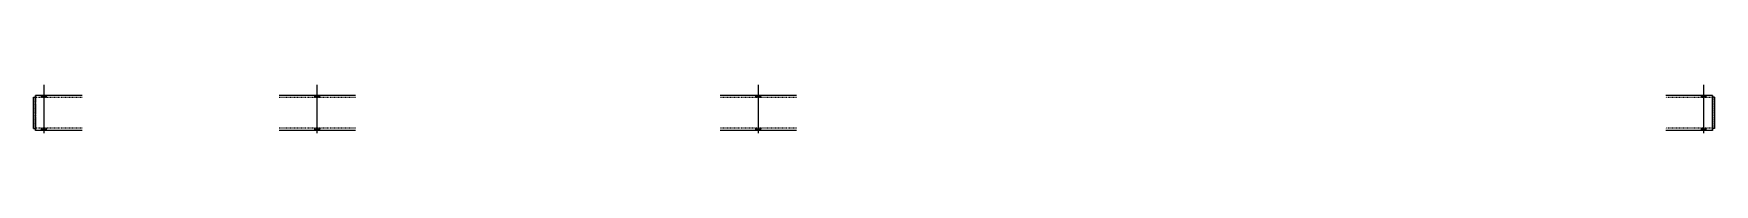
# Model space of a CAD drawing. Header units: millimetres. Extents: x 5 to 25508, y 5 to 1547.
# Drawn here: x 10656 to 15456, y 5 to 142 of the extents above; entities that cross this region are included whole.
import ezdxf

# ---------------------------------------------------------------- set-up
doc = ezdxf.new("R2010")
doc.units = ezdxf.units.MM
doc.linetypes.add('DXK_LINE_DOT2', pattern=[3.9198, 1.9599, -1.9599])
doc.layers.add('STÅL', color=7, linetype='Continuous')

msp = doc.modelspace()

# ---------------------------------------------------------------- hatches: boundary and pattern name
at = {"layer": 'STÅL', "linetype": 'Continuous'}
for points in [[(10678.9, 106.3), (10692.9, 106.3), (10692.9, 112.3), (10678.9, 112.3)], [(10678.9, 106.3), (10692.9, 106.3), (10692.9, 112.3), (10678.9, 112.3)], [(11458.9, 106.3), (11472.9, 106.3), (11472.9, 112.3), (11458.9, 112.3)], [(11458.9, 106.3), (11472.9, 106.3), (11472.9, 112.3), (11458.9, 112.3)], [(12732.9, 112.3), (12718.9, 112.3), (12718.9, 106.3), (12732.9, 106.3)], [(12732.9, 112.3), (12718.9, 112.3), (12718.9, 106.3), (12732.9, 106.3)], [(15432.9, 112.3), (15418.9, 112.3), (15418.9, 106.3), (15432.9, 106.3)], [(15432.9, 112.3), (15418.9, 112.3), (15418.9, 106.3), (15432.9, 106.3)], [(10678.9, 12.3), (10692.9, 12.3), (10692.9, 18.3), (10678.9, 18.3)], [(10678.9, 12.3), (10692.9, 12.3), (10692.9, 18.3), (10678.9, 18.3)], [(11458.9, 12.3), (11472.9, 12.3), (11472.9, 18.3), (11458.9, 18.3)], [(11458.9, 12.3), (11472.9, 12.3), (11472.9, 18.3), (11458.9, 18.3)], [(12732.9, 18.3), (12718.9, 18.3), (12718.9, 12.3), (12732.9, 12.3)], [(12732.9, 18.3), (12718.9, 18.3), (12718.9, 12.3), (12732.9, 12.3)], [(15432.9, 18.3), (15418.9, 18.3), (15418.9, 12.3), (15432.9, 12.3)], [(15432.9, 18.3), (15418.9, 18.3), (15418.9, 12.3), (15432.9, 12.3)]]:
    msp.add_hatch(color=96, dxfattribs=at).paths.add_polyline_path(points)

# ---------------------------------------------------------------- linework, layer by layer
at = {"layer": 'STÅL', "color": 2, "linetype": 'Continuous'}
for p, q in [((10655.9, 17.3), (10655.9, 107.3)), ((10655.9, 107.3), (10660.9, 107.3)), ((10794.9, 112.3), (10660.9, 112.3)), ((10660.9, 111.4), (10660.9, 112.3)), ((10660.9, 108.8), (10660.9, 111.4)), ((10660.9, 104.9), (10660.9, 108.8)), ((10660.9, 100.3), (10660.9, 104.9)), ((10660.9, 24.3), (10660.9, 100.3)), ((11574.9, 112.3), (11356.9, 112.3)), ((12834.9, 112.3), (12616.9, 112.3)), ((15450.9, 112.3), (15316.9, 112.3)), ((15450.9, 112.3), (15450.9, 111.4)), ((15450.9, 111.4), (15450.9, 108.8)), ((15450.9, 108.8), (15450.9, 104.9)), ((15455.9, 107.3), (15450.9, 107.3)), ((15450.9, 104.9), (15450.9, 100.3)), ((15450.9, 24.3), (15450.9, 100.3)), ((15455.9, 107.3), (15455.9, 17.3)), ((10655.9, 17.3), (10660.9, 17.3)), ((10660.9, 19.7), (10660.9, 24.3)), ((10660.9, 15.8), (10660.9, 19.7)), ((10660.9, 13.2), (10660.9, 15.8)), ((10660.9, 12.3), (10660.9, 13.2)), ((10794.9, 12.3), (10660.9, 12.3)), ((11574.9, 12.3), (11356.9, 12.3)), ((12834.9, 12.3), (12616.9, 12.3)), ((15450.9, 12.3), (15316.9, 12.3)), ((15450.9, 24.3), (15450.9, 19.7)), ((15450.9, 19.7), (15450.9, 15.8)), ((15455.9, 17.3), (15450.9, 17.3)), ((15450.9, 15.8), (15450.9, 13.2)), ((15450.9, 13.2), (15450.9, 12.3))]:
    msp.add_line(p, q, dxfattribs=at)
at = {"layer": 'STÅL', "color": 7, "linetype": 'DXK_LINE_DOT2'}
for p, q in [((10655.9, 107.3), (10655.9, 107.3)), ((10655.9, 107.3), (10655.9, 17.3)), ((10660.9, 112.3), (10660.9, 112.3)), ((10660.9, 112.3), (10660.9, 111.4)), ((10660.9, 111.4), (10660.9, 108.8)), ((10660.9, 108.8), (10660.9, 104.5)), ((10660.9, 107.3), (10660.9, 17.3)), ((10660.9, 107.3), (10660.9, 107.3)), ((10660.9, 17.3), (10660.9, 107.3)), ((10660.9, 106.3), (10660.9, 106.3)), ((10794.9, 106.3), (10660.9, 106.3)), ((10660.9, 105.8), (10660.9, 106.3)), ((10660.9, 106.3), (10660.9, 105.8)), ((10660.9, 104.9), (10660.9, 105.8)), ((10660.9, 105.8), (10660.9, 104.5)), ((10660.9, 102.6), (10660.9, 104.9)), ((10660.9, 104.5), (10660.9, 102.6)), ((10660.9, 104.5), (10660.9, 100.3)), ((10660.9, 102.6), (10660.9, 24.3)), ((10660.9, 102.6), (10660.9, 24.3)), ((10660.9, 22), (10660.9, 100.3)), ((11574.9, 106.3), (11356.9, 106.3)), ((12834.9, 106.3), (12616.9, 106.3)), ((15450.9, 106.3), (15316.9, 106.3)), ((15450.9, 111.4), (15450.9, 112.3)), ((15450.9, 108.8), (15450.9, 111.4)), ((15450.9, 104.9), (15450.9, 108.8)), ((15450.9, 17.3), (15450.9, 107.3)), ((15450.9, 107.3), (15450.9, 107.3)), ((15450.9, 107.3), (15450.9, 17.3)), ((15450.9, 105.8), (15450.9, 106.3)), ((15450.9, 105.8), (15450.9, 106.3)), ((15450.9, 104.5), (15450.9, 105.8)), ((15450.9, 104.9), (15450.9, 105.8)), ((15450.9, 104.5), (15450.9, 104.9)), ((15450.9, 100.3), (15450.9, 104.9)), ((15450.9, 102.6), (15450.9, 104.5)), ((15450.9, 102.6), (15450.9, 104.5)), ((15450.9, 22), (15450.9, 102.6)), ((15450.9, 22), (15450.9, 102.6)), ((15450.9, 22), (15450.9, 100.3)), ((15455.9, 17.3), (15455.9, 107.3)), ((15455.9, 107.3), (15455.9, 107.3)), ((10655.9, 17.3), (10655.9, 17.3)), ((10660.9, 24.3), (10660.9, 22)), ((10660.9, 22), (10660.9, 24.3)), ((10660.9, 22), (10660.9, 20.1)), ((10660.9, 20.1), (10660.9, 22)), ((10660.9, 22), (10660.9, 18.8)), ((10660.9, 20.1), (10660.9, 18.8)), ((10660.9, 19.7), (10660.9, 20.1)), ((10660.9, 18.8), (10660.9, 19.7)), ((10660.9, 18.8), (10660.9, 18.3)), ((10660.9, 18.3), (10660.9, 18.8)), ((10660.9, 18.8), (10660.9, 15.8)), ((10660.9, 18.3), (10660.9, 18.3)), ((10794.9, 18.3), (10660.9, 18.3)), ((10660.9, 17.3), (10660.9, 17.3)), ((10660.9, 15.8), (10660.9, 13.2)), ((10660.9, 13.2), (10660.9, 12.3)), ((10660.9, 12.3), (10660.9, 12.3)), ((11574.9, 18.3), (11356.9, 18.3)), ((12834.9, 18.3), (12616.9, 18.3)), ((15450.9, 18.3), (15316.9, 18.3)), ((15450.9, 22), (15450.9, 19.7)), ((15450.9, 20.1), (15450.9, 22)), ((15450.9, 19.7), (15450.9, 22)), ((15450.9, 18.8), (15450.9, 20.1)), ((15450.9, 19.7), (15450.9, 18.8)), ((15450.9, 15.8), (15450.9, 19.7)), ((15450.9, 18.8), (15450.9, 18.3)), ((15450.9, 18.3), (15450.9, 18.8)), ((15450.9, 17.3), (15450.9, 17.3)), ((15450.9, 13.2), (15450.9, 15.8)), ((15450.9, 12.3), (15450.9, 13.2)), ((15455.9, 17.3), (15455.9, 17.3))]:
    msp.add_line(p, q, dxfattribs=at)
at = {"layer": 'STÅL', "color": 96, "linetype": 'Continuous'}
for p, q in [((10678.9, 106.3), (10678.9, 112.3)), ((10678.9, 106.3), (10678.9, 112.3)), ((10685.9, 4.8), (10685.9, 142.3)), ((10685.9, 4.8), (10685.9, 142.3)), ((10692.9, 106.3), (10692.9, 112.3)), ((10692.9, 106.3), (10692.9, 112.3)), ((11458.9, 106.3), (11458.9, 112.3)), ((11458.9, 106.3), (11458.9, 112.3)), ((11465.9, 4.8), (11465.9, 142.3)), ((11465.9, 4.8), (11465.9, 142.3)), ((11472.9, 106.3), (11472.9, 112.3)), ((11472.9, 106.3), (11472.9, 112.3)), ((12718.9, 106.3), (12718.9, 112.3)), ((12718.9, 106.3), (12718.9, 112.3)), ((12725.9, 4.8), (12725.9, 142.3)), ((12725.9, 4.8), (12725.9, 142.3)), ((12732.9, 106.3), (12732.9, 112.3)), ((12732.9, 106.3), (12732.9, 112.3)), ((15418.9, 106.3), (15418.9, 112.3)), ((15418.9, 106.3), (15418.9, 112.3)), ((15425.9, 4.8), (15425.9, 142.3)), ((15425.9, 4.8), (15425.9, 142.3)), ((15432.9, 106.3), (15432.9, 112.3)), ((15432.9, 106.3), (15432.9, 112.3)), ((10678.9, 12.3), (10678.9, 18.3)), ((10678.9, 12.3), (10678.9, 18.3)), ((10692.9, 12.3), (10692.9, 18.3)), ((10692.9, 12.3), (10692.9, 18.3)), ((11458.9, 12.3), (11458.9, 18.3)), ((11458.9, 12.3), (11458.9, 18.3)), ((11472.9, 12.3), (11472.9, 18.3)), ((11472.9, 12.3), (11472.9, 18.3)), ((12718.9, 12.3), (12718.9, 18.3)), ((12718.9, 12.3), (12718.9, 18.3)), ((12732.9, 12.3), (12732.9, 18.3)), ((12732.9, 12.3), (12732.9, 18.3)), ((15418.9, 12.3), (15418.9, 18.3)), ((15418.9, 12.3), (15418.9, 18.3)), ((15432.9, 12.3), (15432.9, 18.3)), ((15432.9, 12.3), (15432.9, 18.3))]:
    msp.add_line(p, q, dxfattribs=at)

doc.saveas('drawing.dxf')
